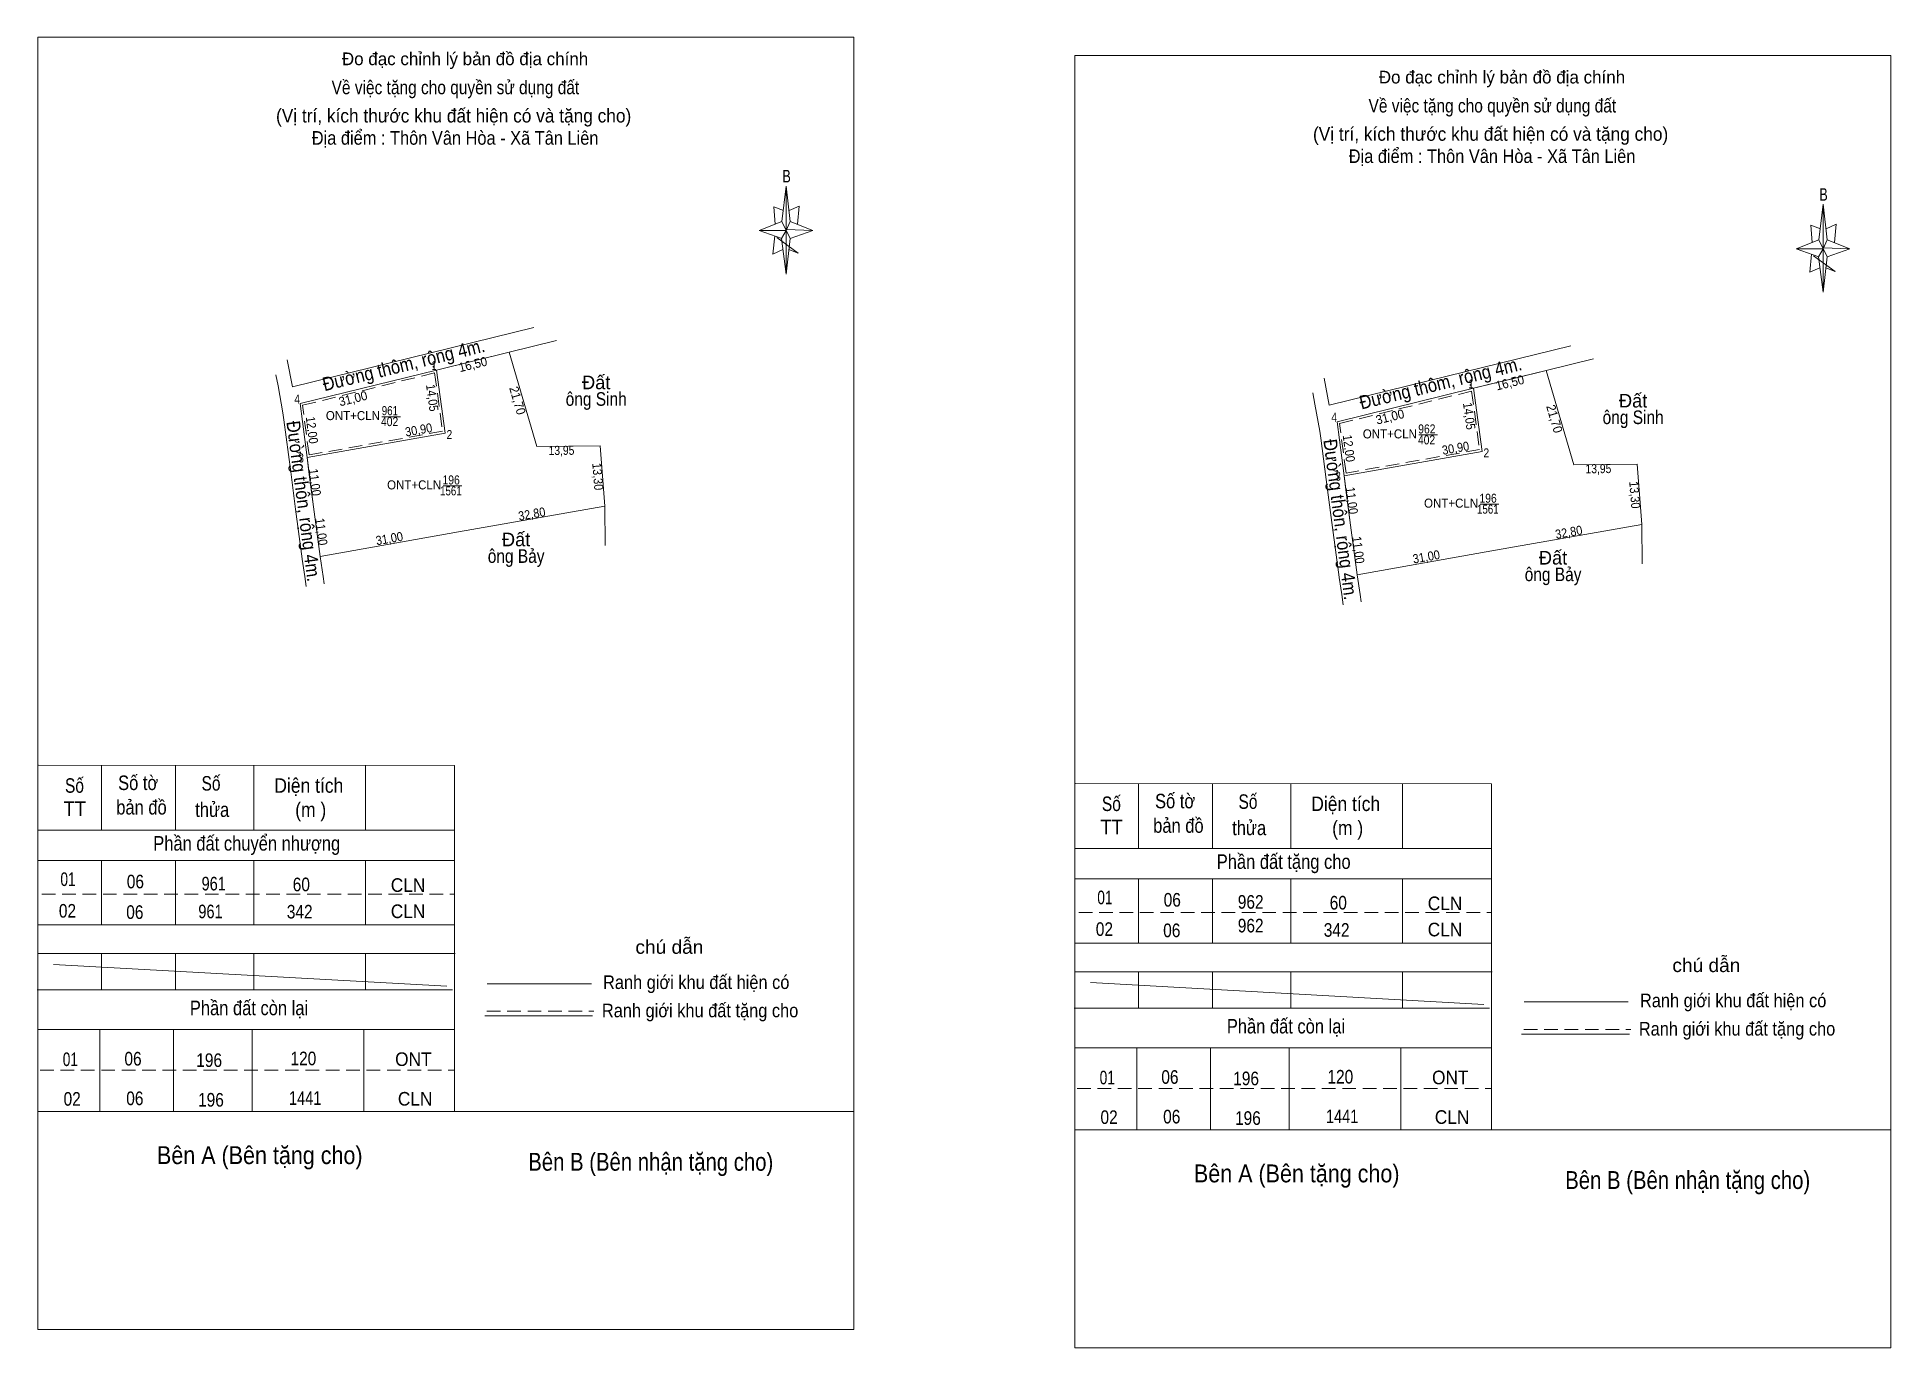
# Model space of a CAD drawing. Header units: metres. Extents: x 548809 to 550232, y 1838395 to 1838727.
# Drawn here: x 548809.4 to 549218.3, y 1838422.1 to 1838711.2 of the extents above; entities that cross this region are included whole.
import ezdxf
from ezdxf.enums import TextEntityAlignment as Align

# ---------------------------------------------------------------- set-up
doc = ezdxf.new("R2010")
doc.units = ezdxf.units.M
doc.linetypes.add('DOTTED', pattern=[1.5, 0.3, -1.2])
doc.linetypes.add('MEDIUM_DASHED', pattern=[4.5, 3, -1.5])
for name, color, linetype, lineweight in [('1', 7, 'DOTTED', 13), ('10', 7, 'Continuous', 13), ('12', 7, 'Continuous', 13), ('15', 7, 'Continuous', 13), ('17', 7, 'Continuous', 13), ('23', 7, 'Continuous', 13), ('63', 7, 'Continuous', 13)]:
    doc.layers.add(name, color=color, linetype=linetype, lineweight=lineweight)
doc.layers.add('20', color=7, linetype='Continuous')

msp = doc.modelspace()

# ---------------------------------------------------------------- texts
at = {"layer": '1'}
for s, width, p in [('ONT+CLN', 0.95, (548879.07, 1838626.76)), ('402', 0.85, (548887.17, 1838625.44)), ('961', 0.8, (548887.225, 1838627.85)), ('ONT+CLN', 0.95, (549107.76, 1838622.73)), ('402', 0.85, (549115.86, 1838621.41)), ('962', 0.85, (549115.92, 1838623.82)), ('ONT+CLN', 0.95, (548892.58, 1838611.48)), ('1561', 0.8, (548900.68, 1838610.16)), ('196', 0.85, (548900.74, 1838612.57)), ('ONT+CLN', 0.95, (549121.27, 1838607.45)), ('1561', 0.8, (549129.37, 1838606.13)), ('196', 0.85, (549129.43, 1838608.54))]:
    msp.add_text(s, height=2, dxfattribs=dict(at, width=width)).set_placement(p, align=Align.CENTER)
at = {"layer": '15', "width": 0.9}
for s, rotation, p in [('Đường thôm, rộng 4m.', 13.818, (548890.617, 1838637.51)), ('Đường thôm, rộng 4m.', 13.818, (549119.307, 1838633.48)), ('Đường thôn, rộng 4m.', 277.49, (548866.716, 1838608.701)), ('Đường thôn, rộng 4m.', 277.49, (549095.406, 1838604.671))]:
    msp.add_text(s, height=3, rotation=rotation, dxfattribs=at).set_placement(p, align=Align.CENTER)
at = {"layer": '15'}
for p in [(548932.725, 1838633.58), (549161.415, 1838629.55), (548915.065, 1838598.94), (549143.755, 1838594.91)]:
    msp.add_text('Đất', height=3, dxfattribs=at).set_placement(p, align=Align.CENTER)
at = {"layer": '15', "width": 0.85}
for s, p in [('ông Sinh', (548932.73, 1838629.92)), ('ông Sinh', (549161.42, 1838625.89)), ('ông Bảy', (548915.07, 1838595.28)), ('ông Bảy', (549143.76, 1838591.25))]:
    msp.add_text(s, height=3, dxfattribs=at).set_placement(p, align=Align.CENTER)
at = {"layer": '17'}
for p in [(548903.805, 1838705.05), (549132.49, 1838701.02)]:
    msp.add_text('Đo đạc chỉnh lý bản đồ địa chính', height=2.8, dxfattribs=at).set_placement(p, align=Align.CENTER)
for s, height, width, p in [('Về việc tặng cho quyền sử dụng đất', 3, 0.85, (548901.68, 1838698.65)), ('Về việc tặng cho quyền sử dụng đất', 3, 0.85, (549130.37, 1838694.62)), ('B', 2.756, 0.75, (548974.72, 1838679.19)), ('B', 2.756, 0.75, (549203.41, 1838675.16)), ('Số', 3.2, 0.8, (548817.665, 1838544.57)), ('Số tờ', 3.2, 0.85, (548831.725, 1838545.17)), ('TT', 3.2, 0.95, (548817.725, 1838539.45)), ('bản đồ', 3.2, 0.85, (548832.445, 1838539.77)), ('thửa', 3.2, 0.85, (548848.045, 1838539.25)), ('(m )', 3.2, 0.9, (548869.77, 1838539.25)), ('Số', 3.2, 0.8, (549046.35, 1838540.54)), ('Số tờ', 3.2, 0.85, (549060.41, 1838541.14)), ('TT', 3.2, 0.95, (549046.41, 1838535.42)), ('bản đồ', 3.2, 0.85, (549061.13, 1838535.74)), ('thửa', 3.2, 0.85, (549076.74, 1838535.22)), ('(m )', 3.2, 0.9, (549098.46, 1838535.22)), ('Phần đất chuyển nhượng', 3.2, 0.85, (548855.655, 1838531.81)), ('Phần đất tặng cho', 3.2, 0.85, (549084.35, 1838527.78)), ('01', 3, 0.75, (548816.24, 1838524.01)), ('06', 3, 0.85, (548831.1, 1838523.49)), ('961', 3, 0.8, (548848.38, 1838523.03)), ('60', 3, 0.85, (548867.7, 1838522.85)), ('CLN', 3, 0.95, (548891.24, 1838522.71)), ('01', 3, 0.75, (549044.92, 1838519.98)), ('06', 3, 0.85, (549059.78, 1838519.46)), ('962', 3, 0.85, (549077.07, 1838519)), ('60', 3, 0.85, (549096.39, 1838518.82)), ('CLN', 3, 0.95, (549119.93, 1838518.68)), ('02', 3, 0.85, (548816.12, 1838517.03)), ('06', 3, 0.85, (548830.98, 1838516.75)), ('961', 3, 0.8, (548847.66, 1838516.89)), ('342', 3, 0.85, (548867.34, 1838516.84)), ('CLN', 3, 0.95, (548891.24, 1838516.93)), ('962', 3, 0.85, (549077.07, 1838513.77)), ('chú dẫn', 3, 1.05, (548948.875, 1838509.05)), ('02', 3, 0.85, (549044.81, 1838513)), ('06', 3, 0.85, (549059.67, 1838512.72)), ('342', 3, 0.85, (549096.03, 1838512.81)), ('CLN', 3, 0.95, (549119.93, 1838512.9)), ('chú dẫn', 3, 1.05, (549177.57, 1838505.02)), ('Ranh giới khu đất hiện có ', 3, 0.9, (548955.29, 1838501.29)), ('Ranh giới khu đất hiện có ', 3, 0.9, (549183.98, 1838497.26)), ('Phần đất còn lại', 3.2, 0.85, (548856.16, 1838495.51)), ('Ranh giới khu đất tặng cho', 3, 0.9, (548955.645, 1838495.05)), ('Phần đất còn lại', 3.2, 0.85, (549084.85, 1838491.48)), ('Ranh giới khu đất tặng cho', 3, 0.9, (549184.335, 1838491.02)), ('01', 3, 0.75, (548816.76, 1838484.29)), ('06', 3, 0.85, (548830.58, 1838484.41)), ('196', 3, 0.85, (548847.37, 1838484.09)), ('120', 3, 0.85, (548868.15, 1838484.47)), ('ONT', 3, 0.95, (548892.405, 1838484.31)), ('01', 3, 0.75, (549045.44, 1838480.26)), ('06', 3, 0.85, (549059.26, 1838480.38)), ('196', 3, 0.85, (549076.06, 1838480.06)), ('120', 3, 0.85, (549096.84, 1838480.44)), ('ONT', 3, 0.95, (549121.09, 1838480.28)), ('02', 3, 0.85, (548817.16, 1838475.55)), ('06', 3, 0.85, (548830.98, 1838475.67)), ('196', 3, 0.85, (548847.77, 1838475.35)), ('1441', 3, 0.8, (548868.545, 1838475.73)), ('CLN', 3, 0.95, (548892.8, 1838475.57)), ('02', 3, 0.85, (549045.84, 1838471.52)), ('06', 3, 0.85, (549059.66, 1838471.64)), ('196', 3, 0.85, (549076.46, 1838471.32)), ('1441', 3, 0.8, (549097.235, 1838471.7)), ('CLN', 3, 0.95, (549121.49, 1838471.54)), ('Bên A (Bên tặng cho)', 3.94, 0.9, (548858.535, 1838462.67)), ('Bên B (Bên nhận tặng cho)', 3.94, 0.85, (548944.765, 1838461.21)), ('Bên A (Bên tặng cho)', 3.94, 0.9, (549087.225, 1838458.64)), ('Bên B (Bên nhận tặng cho)', 3.94, 0.85, (549173.455, 1838457.18))]:
    msp.add_text(s, height=height, dxfattribs=dict(at, width=width)).set_placement(p, align=Align.CENTER)
at = {"layer": '17', "width": 0.95}
for p in [(548862.12, 1838692.41), (549090.81, 1838688.38)]:
    msp.add_text('(Vị trí, kích thước khu đất hiện có và tặng cho)', height=3, dxfattribs=at).set_placement(p)
at = {"layer": '20', "width": 0.9}
for p in [(548901.615, 1838687.51), (549130.305, 1838683.48)]:
    msp.add_text('Địa điểm : Thôn Vân Hòa - Xã Tân Liên', height=3, dxfattribs=at).set_placement(p, align=Align.CENTER)
at = {"layer": '63'}
for s, width, p in [(' 1', 0.75, (548897.52, 1838637.81)), (' 1', 0.75, (549126.21, 1838633.78)), (' 4', 0.85, (548867.42, 1838630.41)), (' 4', 0.85, (549096.11, 1838626.38)), (' 2', 0.85, (548900.98, 1838622.57)), (' 3', 0.8, (548868.26, 1838617.42)), (' 2', 0.85, (549129.67, 1838618.54)), (' 3', 0.8, (549096.95, 1838613.39))]:
    msp.add_text(s, height=2, dxfattribs=dict(at, width=width)).set_placement(p, align=Align.RIGHT)
for s, rotation, width, p in [('16,50', 13.809, 0.95, (548905.781, 1838638.092)), ('16,50', 13.809, 0.95, (549134.471, 1838634.062)), ('31,00', 13.812, 0.95, (548879.341, 1838630.553)), ('14,05', 277.732, 0.9, (548895.594, 1838631.555)), ('21,70', 286.355, 0.95, (548914.42, 1838630.812)), ('12,00', 277.475, 0.9, (548869.056, 1838624.445)), ('31,00', 13.812, 0.95, (549108.031, 1838626.523)), ('14,05', 277.732, 0.9, (549124.284, 1838627.525)), ('21,70', 286.355, 0.95, (549143.11, 1838626.782)), ('30,90', 10.008, 0.9, (548893.746, 1838623.646)), ('12,00', 277.475, 0.9, (549097.746, 1838620.415)), ('13,95', 0.534, 0.85, (548925.081, 1838619.087)), ('30,90', 10.008, 0.9, (549122.436, 1838619.616)), ('11,00', 277.467, 0.9, (548869.705, 1838612.93)), ('13,30', 274.57, 0.9, (548932.098, 1838614.225)), ('13,95', 0.534, 0.85, (549153.771, 1838615.057)), ('11,00', 277.467, 0.9, (549098.395, 1838608.9)), ('13,30', 274.57, 0.9, (549160.788, 1838610.195)), ('32,80', 10.025, 0.9, (548918.706, 1838605.097)), ('11,00', 277.467, 0.9, (548871.135, 1838602.03)), ('32,80', 10.025, 0.9, (549147.396, 1838601.067)), ('31,00', 10.012, 0.9, (548887.286, 1838599.676)), ('11,00', 277.467, 0.9, (549099.825, 1838598)), ('31,00', 10.012, 0.9, (549115.976, 1838595.646))]:
    msp.add_text(s, height=2, rotation=rotation, dxfattribs=dict(at, width=width)).set_placement(p, align=Align.CENTER)
for s, width, p in [('Số', 0.8, (548847.785, 1838545.05)), ('Diện tích', 0.9, (548869.35, 1838544.57)), ('Số', 0.8, (549076.47, 1838541.02)), ('Diện tích', 0.9, (549098.03, 1838540.54))]:
    msp.add_text(s, height=3.2, dxfattribs=dict(at, width=width)).set_placement(p, align=Align.CENTER)

# ---------------------------------------------------------------- linework, layer by layer
at = {"layer": '1', "linetype": 'Continuous'}
for points in [[(548913.55, 1838641.75), (548919.66, 1838620.93), (548933.61, 1838621.06), (548934.67, 1838607.8), (548902.37, 1838602.09), (548871.84, 1838596.7), (548870.41, 1838607.61), (548868.98, 1838618.52), (548899.41, 1838623.89), (548897.52, 1838637.81)], [(549142.24, 1838637.72), (549148.35, 1838616.9), (549162.3, 1838617.03), (549163.36, 1838603.77), (549131.06, 1838598.06), (549100.53, 1838592.67), (549099.1, 1838603.58), (549097.67, 1838614.49), (549128.1, 1838619.86), (549126.21, 1838633.78)]]:
    msp.add_lwpolyline(points, close=True, dxfattribs=at)
at = {"layer": '1', "linetype": 'MEDIUM_DASHED'}
for points in [[(548897.1, 1838637.19), (548898.85, 1838624.3), (548869.41, 1838619.1), (548867.97, 1838630.03)], [(549125.79, 1838633.16), (549127.54, 1838620.27), (549098.1, 1838615.07), (549096.66, 1838626)]]:
    msp.add_lwpolyline(points, close=True, dxfattribs=at)
at = {"layer": '10'}
for p, q in [((548913.55, 1838641.75), (548919.66, 1838620.93)), ((549142.24, 1838637.72), (549148.35, 1838616.9)), ((548933.61, 1838621.06), (548934.67, 1838607.8)), ((549162.3, 1838617.03), (549163.36, 1838603.77)), ((548934.72, 1838599.09), (548934.67, 1838607.8)), ((549163.41, 1838595.06), (549163.36, 1838603.77))]:
    msp.add_line(p, q, dxfattribs=at)
at = {"layer": '12'}
for p, q in [((548809.58, 1838426.15), (548989.58, 1838426.15)), ((549038.27, 1838422.12), (549218.27, 1838422.12))]:
    msp.add_line(p, q, dxfattribs=at)
at = {"layer": '15'}
for p, q in [((548891.74, 1838640.51), (548918.98, 1838647.21)), ((548913.55, 1838641.75), (548923.97, 1838644.31)), ((548865.72, 1838634.11), (548891.74, 1838640.51)), ((548897.52, 1838637.81), (548906.41, 1838640)), ((548906.41, 1838640), (548913.55, 1838641.75)), ((549120.43, 1838636.48), (549147.67, 1838643.18)), ((549142.24, 1838637.72), (549152.66, 1838640.28)), ((548867.42, 1838630.41), (548897.52, 1838637.81)), ((549094.41, 1838630.08), (549120.43, 1838636.48)), ((549126.21, 1838633.78), (549135.1, 1838635.97)), ((549135.1, 1838635.97), (549142.24, 1838637.72)), ((549096.11, 1838626.38), (549126.21, 1838633.78)), ((548863.86, 1838626.79), (548863.65, 1838628.38)), ((549092.55, 1838622.76), (549092.34, 1838624.35)), ((548933.61, 1838621.06), (548919.66, 1838620.93)), ((549162.3, 1838617.03), (549148.35, 1838616.9)), ((548813.07, 1838506.72), (548899.82, 1838501.91)), ((549041.76, 1838502.69), (549128.51, 1838497.88))]:
    msp.add_line(p, q, dxfattribs=at)
for points in [[(548862.1, 1838636.78), (548862.56, 1838634.29), (548863.65, 1838628.38)], [(548897.52, 1838637.81), (548899.41, 1838623.89), (548868.98, 1838618.52)], [(549090.79, 1838632.75), (549091.25, 1838630.26), (549092.34, 1838624.35)], [(549126.21, 1838633.78), (549128.1, 1838619.86), (549097.67, 1838614.49)], [(548934.67, 1838607.8), (548902.37, 1838602.09), (548871.84, 1838596.7)], [(549163.36, 1838603.77), (549131.06, 1838598.06), (549100.53, 1838592.67)]]:
    msp.add_lwpolyline(points, dxfattribs=at)
at = {"layer": '17'}
for p, q in [((548809.58, 1838426.15), (548809.58, 1838711.25)), ((549038.27, 1838422.12), (549038.27, 1838707.22)), ((548973.7, 1838670.59), (548974.62, 1838678.39)), ((548974.02, 1838672.99), (548971.9, 1838673.79)), ((549202.39, 1838666.56), (549203.31, 1838674.36)), ((548973.7, 1838666.79), (548968.7, 1838668.59)), ((548975.5, 1838670.59), (548980.5, 1838668.59)), ((549202.71, 1838668.96), (549200.59, 1838669.76)), ((548971.7, 1838663.39), (548973.9, 1838664.39)), ((548972.54, 1838667.03), (548977.3, 1838663.59)), ((548975.5, 1838666.79), (548974.62, 1838658.99)), ((548977.3, 1838663.59), (548975.22, 1838664.39)), ((549202.39, 1838662.76), (549197.39, 1838664.56)), ((549204.19, 1838666.56), (549209.19, 1838664.56)), ((549200.39, 1838659.36), (549202.59, 1838660.36)), ((549201.23, 1838663), (549205.99, 1838659.56)), ((549204.19, 1838662.76), (549203.31, 1838654.96)), ((549205.99, 1838659.56), (549203.91, 1838660.36)), ((548901.46, 1838550.57), (548809.74, 1838550.63)), ((548823.66, 1838550.57), (548823.66, 1838536.29)), ((548839.94, 1838550.57), (548839.94, 1838536.29)), ((548857.26, 1838550.57), (548857.26, 1838536.29)), ((548881.86, 1838550.57), (548881.86, 1838536.29)), ((548901.46, 1838550.57), (548901.46, 1838474.25)), ((549130.15, 1838546.54), (549038.43, 1838546.6)), ((549052.35, 1838546.54), (549052.35, 1838532.26)), ((549068.63, 1838546.54), (549068.63, 1838532.26)), ((549085.95, 1838546.54), (549085.95, 1838532.26)), ((549110.55, 1838546.54), (549110.55, 1838532.26)), ((549130.15, 1838546.54), (549130.15, 1838470.22)), ((548809.58, 1838536.29), (548901.46, 1838536.29)), ((548809.58, 1838529.61), (548901.46, 1838529.61)), ((548823.66, 1838529.61), (548823.66, 1838515.45)), ((548839.94, 1838529.61), (548839.94, 1838515.45)), ((548857.26, 1838529.61), (548857.26, 1838515.45)), ((548881.86, 1838529.61), (548881.86, 1838515.45)), ((549038.27, 1838532.26), (549130.15, 1838532.26)), ((549038.27, 1838525.58), (549130.15, 1838525.58)), ((549052.35, 1838525.58), (549052.35, 1838511.42)), ((549068.63, 1838525.58), (549068.63, 1838511.42)), ((549085.95, 1838525.58), (549085.95, 1838511.42)), ((549110.55, 1838525.58), (549110.55, 1838511.42)), ((548809.74, 1838515.45), (548901.34, 1838515.45)), ((548809.58, 1838509.09), (548901.66, 1838509.09)), ((548823.66, 1838509.09), (548823.66, 1838501.11)), ((548839.94, 1838509.09), (548839.94, 1838501.11)), ((548857.26, 1838509.09), (548857.26, 1838501.11)), ((548881.86, 1838509.09), (548881.86, 1838501.11)), ((549038.43, 1838511.42), (549130.03, 1838511.42)), ((549038.27, 1838505.06), (549130.35, 1838505.06)), ((549052.35, 1838505.06), (549052.35, 1838497.08)), ((549068.63, 1838505.06), (549068.63, 1838497.08)), ((549085.95, 1838505.06), (549085.95, 1838497.08)), ((549110.55, 1838505.06), (549110.55, 1838497.08)), ((548809.42, 1838501.11), (548901.02, 1838501.11)), ((548908.66, 1838502.45), (548931.66, 1838502.45)), ((549038.11, 1838497.08), (549129.71, 1838497.08)), ((549137.35, 1838498.42), (549160.35, 1838498.42)), ((548809.58, 1838492.35), (548901.46, 1838492.35)), ((548823.26, 1838492.35), (548823.26, 1838474.25)), ((548839.54, 1838492.35), (548839.54, 1838474.25)), ((548856.86, 1838492.35), (548856.86, 1838474.25)), ((548881.46, 1838492.35), (548881.46, 1838474.25)), ((548908.14, 1838495.37), (548931.94, 1838495.37)), ((549038.27, 1838488.32), (549130.15, 1838488.32)), ((549051.95, 1838488.32), (549051.95, 1838470.22)), ((549068.23, 1838488.32), (549068.23, 1838470.22)), ((549085.55, 1838488.32), (549085.55, 1838470.22)), ((549110.15, 1838488.32), (549110.15, 1838470.22)), ((549136.83, 1838491.34), (549160.63, 1838491.34)), ((548809.58, 1838474.25), (548989.58, 1838474.25)), ((549038.27, 1838470.22), (549218.27, 1838470.22))]:
    msp.add_line(p, q, dxfattribs=at)
at = {"layer": '17', "linetype": 'MEDIUM_DASHED'}
for p, q in [((548810.46, 1838522.17), (548901.58, 1838522.17)), ((549039.15, 1838518.14), (549130.27, 1838518.14)), ((548908.62, 1838496.37), (548932.22, 1838496.37)), ((549137.31, 1838492.34), (549160.91, 1838492.34)), ((548810.1, 1838483.39), (548901.46, 1838483.39)), ((549038.79, 1838479.36), (549130.15, 1838479.36))]:
    msp.add_line(p, q, dxfattribs=at)
at = {"layer": '17'}
for points in [[(548809.58, 1838711.25), (548989.58, 1838711.25), (548989.58, 1838426.15)], [(549038.27, 1838707.22), (549218.27, 1838707.22), (549218.27, 1838422.12)], [(548975.3, 1838672.99), (548977.5, 1838673.99), (548977.1, 1838669.99)], [(548974.62, 1838668.59), (548973.7, 1838670.59), (548968.7, 1838668.59)], [(548974.62, 1838668.59), (548975.5, 1838666.79), (548980.5, 1838668.59)], [(549203.99, 1838668.96), (549206.19, 1838669.96), (549205.79, 1838665.96)], [(549203.31, 1838664.56), (549202.39, 1838666.56), (549197.39, 1838664.56)], [(549203.31, 1838664.56), (549204.19, 1838662.76), (549209.19, 1838664.56)]]:
    msp.add_lwpolyline(points, dxfattribs=at)
for points in [[(548974.62, 1838678.39), (548975.5, 1838670.59), (548974.62, 1838668.59)], [(549203.31, 1838674.36), (549204.19, 1838666.56), (549203.31, 1838664.56)], [(548974.62, 1838668.59), (548968.7, 1838668.59), (548973.7, 1838670.59), (548975.5, 1838666.79), (548980.5, 1838668.59), (548974.62, 1838668.79)], [(548974.62, 1838668.59), (548974.62, 1838658.99), (548973.62, 1838666.79)], [(549203.31, 1838664.56), (549197.39, 1838664.56), (549202.39, 1838666.56), (549204.19, 1838662.76), (549209.19, 1838664.56), (549203.31, 1838664.76)], [(549203.31, 1838664.56), (549203.31, 1838654.96), (549202.31, 1838662.76)]]:
    msp.add_lwpolyline(points, close=True, dxfattribs=at)
at = {"layer": '23'}
for p, q in [((548865.72, 1838634.11), (548864.61, 1838640.05)), ((549094.41, 1838630.08), (549093.3, 1838636.02)), ((548867.42, 1838630.41), (548868.98, 1838618.52)), ((548863.86, 1838626.79), (548865.35, 1838615.38)), ((549096.11, 1838626.38), (549097.67, 1838614.49)), ((549092.55, 1838622.76), (549094.04, 1838611.35)), ((548865.35, 1838615.38), (548866.44, 1838607.09)), ((548868.98, 1838618.52), (548869.39, 1838615.38)), ((548869.39, 1838615.38), (548870.41, 1838607.61)), ((549094.04, 1838611.35), (549095.13, 1838603.06)), ((549097.67, 1838614.49), (549098.08, 1838611.35)), ((549098.08, 1838611.35), (549099.1, 1838603.58)), ((548866.44, 1838607.09), (548867.87, 1838596.18)), ((548870.41, 1838607.61), (548871.84, 1838596.7)), ((549095.13, 1838603.06), (549096.56, 1838592.15)), ((549099.1, 1838603.58), (549100.53, 1838592.67))]:
    msp.add_line(p, q, dxfattribs=at)
for points in [[(548868.79, 1838590.08), (548868.45, 1838592.3), (548867.88, 1838596.1)], [(548872.75, 1838590.68), (548872.51, 1838592.3), (548871.84, 1838596.7)], [(549097.48, 1838586.05), (549097.14, 1838588.27), (549096.57, 1838592.07)], [(549101.44, 1838586.65), (549101.2, 1838588.27), (549100.53, 1838592.67)]]:
    msp.add_lwpolyline(points, dxfattribs=at)
at = {"layer": '63'}
for p, q in [((548971.9, 1838673.79), (548972.22, 1838669.99)), ((549200.59, 1838669.76), (549200.91, 1838665.96)), ((548972.1, 1838667.39), (548971.7, 1838663.39)), ((549200.79, 1838663.36), (549200.39, 1838659.36)), ((548885.48, 1838627.52), (548889.57, 1838627.52)), ((549114.17, 1838623.49), (549118.26, 1838623.49)), ((548898.99, 1838612.24), (548903.08, 1838612.24)), ((549127.68, 1838608.21), (549131.77, 1838608.21))]:
    msp.add_line(p, q, dxfattribs=at)

msp.set_redraw_order([(e.dxf.handle, doc.entitydb.next_handle()) for e in msp.query("TEXT MTEXT ATTDEF DIMENSION ARC_DIMENSION")])  # texts and dimensions are drawn at this point

doc.saveas('drawing.dxf')
